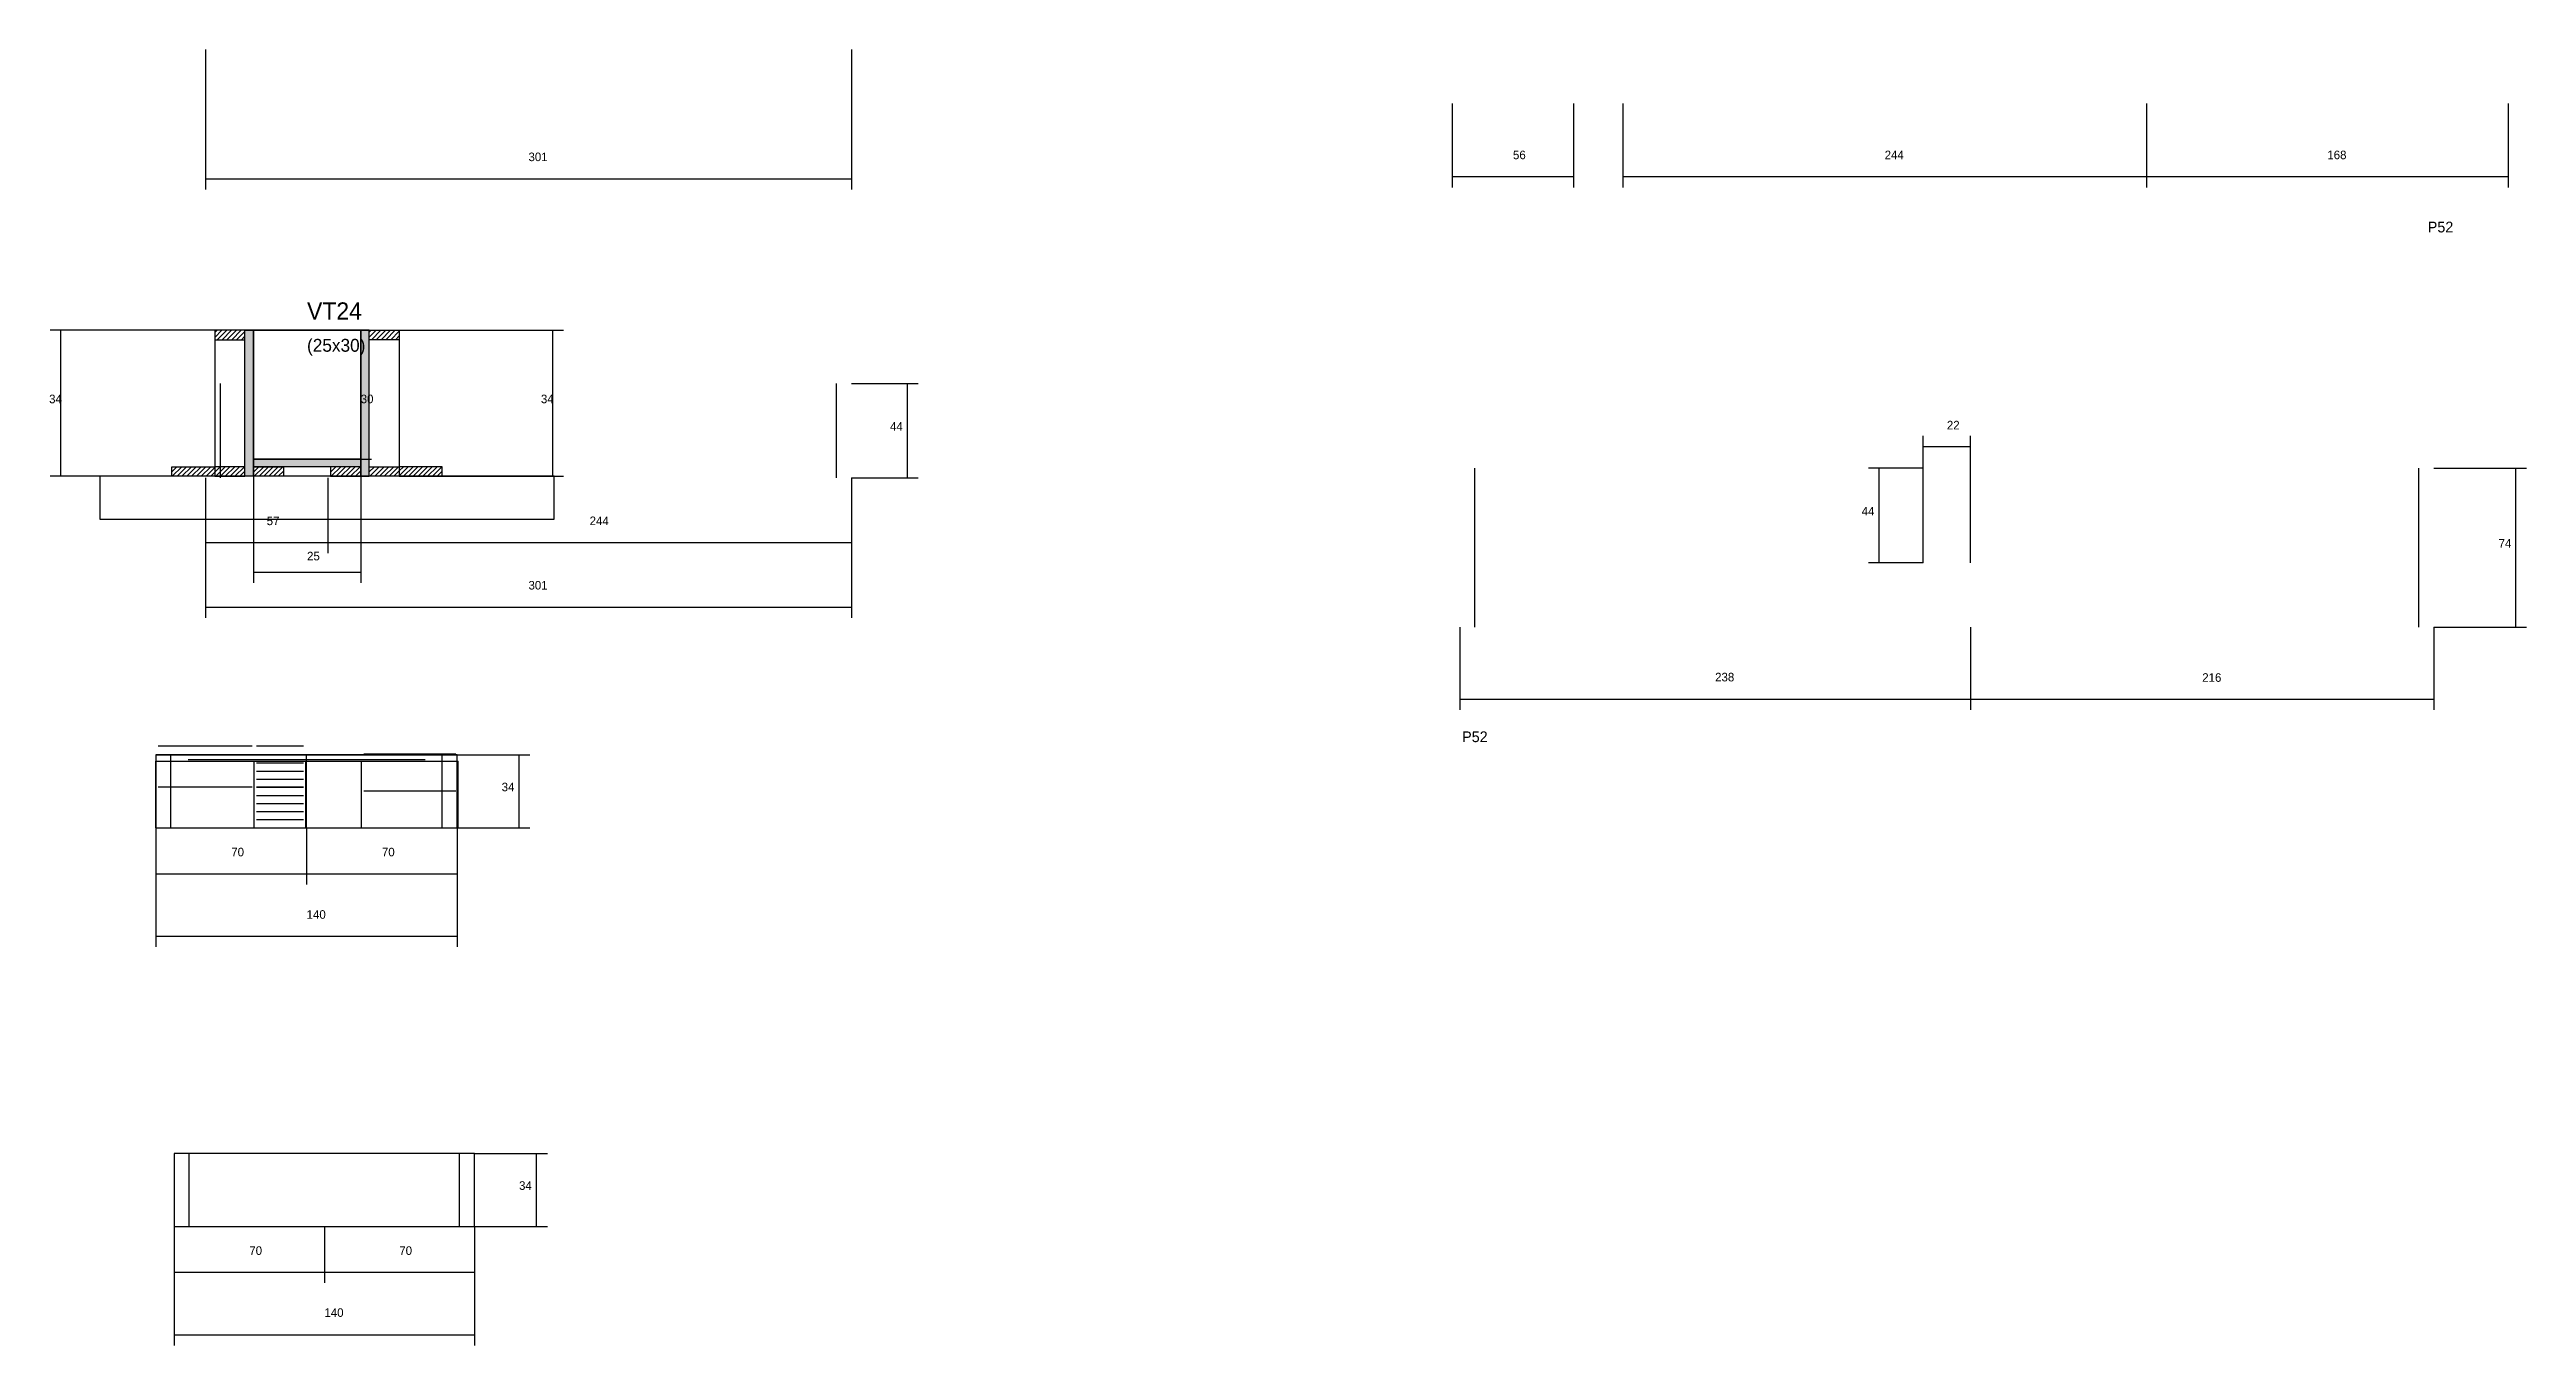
# Model space of a CAD drawing. Header units: metres. Extents: x -2848 to 22762, y -49062 to 1016.
# Drawn here: x 12680 to 13834, y -22473 to -21869 of the extents above; entities that cross this region are included whole.
import ezdxf

# ---------------------------------------------------------------- set-up
doc = ezdxf.new("R2010")
doc.units = ezdxf.units.M
for name, color, linetype in [('CONCRETO', 251, 'Continuous'), ('COTA', 4, 'Continuous'), ('Cota Seção (2x)', 4, 'Continuous'), ('Hachura', 253, 'Continuous'), ('Madeira', 126, 'Continuous'), ('NOMENCLATURA', 7, 'Continuous'), ('Painéis', 200, 'Continuous'), ('SARR_2.2x7', 40, 'Continuous'), ('Texto Seção', 7, 'Continuous')]:
    doc.layers.add(name, color=color, linetype=linetype)

msp = doc.modelspace()

# ---------------------------------------------------------------- texts
at = {"layer": 'COTA'}
for s, p in [('301', (12903.2, -21921.2)), ('34', (12679.8, -22034)), ('34', (12909, -22034)), ('44', (13071.7, -22046.8)), ('57', (12781.2, -22090.8)), ('244', (12931.7, -22090.8)), ('25', (12800, -22107.2)), ('301', (12903.2, -22120.8)), ('34', (12890.7, -22214.8)), ('34', (12898.8, -22400.5))]:
    msp.add_text(s, height=4, dxfattribs=at).set_placement(p)
at = {"layer": 'Cota Seção (2x)'}
for s, p in [('56', (13362, -21920.3)), ('244', (13535.2, -21920.3)), ('168', (13741.5, -21920.3)), ('30', (12825, -22034)), ('22', (13564.2, -22046.2)), ('44', (13524.5, -22086.3)), ('74', (13821.3, -22101.3)), ('238', (13456.2, -22163.6)), ('216', (13683.2, -22163.8)), ('70', (12764.7, -22245.1)), ('70', (12834.9, -22245.1)), ('140', (12799.8, -22274.2)), ('70', (12773.1, -22430.8)), ('70', (12843, -22430.8)), ('140', (12808.1, -22459.7))]:
    msp.add_text(s, height=4, dxfattribs=at).set_placement(p)
at = {"layer": 'NOMENCLATURA'}
for p in [(13788.3, -21954.4), (13338.3, -22191.9)]:
    msp.add_text('P52', height=5, dxfattribs=at).set_placement(p)
at = {"layer": 'Texto Seção'}
for s, height, p in [('VT24', 8, (12800, -21995)), ('(25x30)', 6, (12800, -22010))]:
    msp.add_text(s, height=height, dxfattribs=at).set_placement(p)

# ---------------------------------------------------------------- hatches: boundary and pattern name
at = {"layer": 'Hachura'}
h = msp.add_hatch(dxfattribs=at)
h.set_pattern_fill('ANSI31', scale=0.5)
h.paths.add_polyline_path([(12771, -22004.4), (12771, -22000), (12771, -22000), (12757, -22000), (12757, -22000), (12757, -22004.4), (12757, -22004.4), (12771, -22004.4)])
h = msp.add_hatch(color=8, dxfattribs=at)
h.dxf.hatch_style = 1
h.paths.add_polyline_path([(12771, -22000), (12775, -22000), (12775, -22000), (12775, -22068), (12775, -22068), (12771, -22068), (12771, -22068), (12771, -22000)])
h = msp.add_hatch(color=8, dxfattribs=at)
h.dxf.hatch_style = 1
h.paths.add_polyline_path([(12829, -22000), (12825, -22000), (12825, -22000), (12825, -22068), (12825, -22068), (12829, -22068), (12829, -22068), (12829, -22000)])
h = msp.add_hatch(dxfattribs=at)
h.set_pattern_fill('ANSI31', scale=0.5)
h.paths.add_polyline_path([(12829, -22004.4), (12829, -22000), (12829, -22000), (12843, -22000), (12843, -22000), (12843, -22004.4), (12843, -22004.4), (12829, -22004.4)])
h = msp.add_hatch(dxfattribs=at)
h.set_pattern_fill('ANSI31', scale=0.5)
h.paths.add_polyline_path([(12737, -22068), (12737, -22063.6), (12737, -22063.6), (12757, -22063.6), (12757, -22063.6), (12757, -22068), (12757, -22068), (12737, -22068)])
h = msp.add_hatch(dxfattribs=at)
h.set_pattern_fill('ANSI31', scale=0.5)
h.paths.add_polyline_path([(12771, -22068), (12771, -22063.6), (12771, -22063.6), (12757, -22063.6), (12757, -22063.6), (12757, -22068), (12757, -22068), (12771, -22068)])
h = msp.add_hatch(color=8, dxfattribs=at)
h.dxf.hatch_style = 1
h.paths.add_polyline_path([(12775, -22063.6), (12775, -22060), (12775, -22060), (12825, -22060), (12825, -22060), (12825, -22063.6), (12825, -22063.6), (12775, -22063.6)])
h = msp.add_hatch(dxfattribs=at)
h.set_pattern_fill('ANSI31', scale=0.5)
h.paths.add_polyline_path([(12775, -22068), (12775, -22063.6), (12775, -22063.6), (12789, -22063.6), (12789, -22063.6), (12789, -22068), (12789, -22068), (12775, -22068)])
h = msp.add_hatch(dxfattribs=at)
h.set_pattern_fill('ANSI31', scale=0.5)
h.paths.add_polyline_path([(12825, -22068), (12825, -22063.6), (12825, -22063.6), (12811, -22063.6), (12811, -22063.6), (12811, -22068), (12811, -22068), (12825, -22068)])
h = msp.add_hatch(dxfattribs=at)
h.set_pattern_fill('ANSI31', scale=0.5)
h.paths.add_polyline_path([(12829, -22068), (12829, -22063.6), (12829, -22063.6), (12843, -22063.6), (12843, -22063.6), (12843, -22068), (12843, -22068), (12829, -22068)])
h = msp.add_hatch(dxfattribs=at)
h.set_pattern_fill('ANSI31', scale=0.5)
h.paths.add_polyline_path([(12863, -22068), (12863, -22063.6), (12863, -22063.6), (12843, -22063.6), (12843, -22063.6), (12843, -22068), (12843, -22068), (12863, -22068)])

# ---------------------------------------------------------------- linework, layer by layer
at = {"layer": 'CONCRETO'}
for points in [[(12775, -22000), (12775, -22000), (12775, -22000), (12775, -22000), (12825, -22000), (12825, -22000), (12825, -22000), (12825, -22060), (12775, -22060), (12775, -22000)], [(12775, -22060), (12825, -22060), (12825, -22000), (12775, -22000)]]:
    msp.add_lwpolyline(points, close=True, dxfattribs=at)
at = {"layer": 'COTA'}
for p, q in [((12752.7, -21869.2), (12752.7, -21934.4)), ((13053.7, -21869.2), (13053.7, -21934.4)), ((12752.7, -21929.4), (13053.7, -21929.4)), ((12775, -22000), (12680.3, -22000)), ((12685.3, -22068), (12685.3, -22000)), ((12843, -22000), (12919.5, -22000)), ((12914.5, -22068), (12914.5, -22000)), ((13053.7, -22024.8), (13084.8, -22024.8)), ((13079.8, -22068.8), (13079.8, -22024.8)), ((12737, -22068), (12680.3, -22068)), ((12752.7, -22068.8), (12752.7, -22134)), ((12752.7, -22068.8), (12752.7, -22103.9)), ((12775, -22063.6), (12775, -22117.7)), ((12809.7, -22068.8), (12809.7, -22103.9)), ((12809.7, -22068.8), (12809.7, -22103.9)), ((12825, -22063.6), (12825, -22117.7)), ((12863, -22068), (12919.5, -22068)), ((13053.7, -22068.8), (13053.7, -22134)), ((13053.7, -22068.8), (13053.7, -22103.9)), ((13053.7, -22068.8), (13084.8, -22068.8)), ((12752.7, -22098.9), (12809.7, -22098.9)), ((12809.7, -22098.9), (13053.7, -22098.9)), ((12775, -22112.7), (12825, -22112.7)), ((12752.7, -22129), (13053.7, -22129)), ((12870, -22197.8), (12903.9, -22197.8)), ((12898.9, -22231.8), (12898.9, -22197.8)), ((12870, -22231.8), (12903.9, -22231.8)), ((12878, -22383.5), (12912, -22383.5)), ((12907, -22417.5), (12907, -22383.5)), ((12878, -22417.5), (12912, -22417.5))]:
    msp.add_line(p, q, dxfattribs=at)
at = {"layer": 'Cota Seção (2x)'}
for p, q in [((13333.7, -21894.4), (13333.7, -21933.4)), ((13390.2, -21894.4), (13390.2, -21933.4)), ((13413.2, -21894.4), (13413.2, -21933.4)), ((13657.2, -21894.4), (13657.2, -21933.4)), ((13657.2, -21894.4), (13657.2, -21933.4)), ((13825.7, -21894.4), (13825.7, -21933.4)), ((13333.7, -21928.4), (13390.2, -21928.4)), ((13413.2, -21928.4), (13657.2, -21928.4)), ((13657.2, -21928.4), (13825.7, -21928.4)), ((12825, -22060), (12825, -22000)), ((12825, -22000), (12830, -22000)), ((13553.2, -22108.3), (13553.2, -22049.2)), ((13553.2, -22054.2), (13575.2, -22054.2)), ((13575.2, -22108.3), (13575.2, -22049.2)), ((12825, -22060), (12830, -22060)), ((13553.2, -22064.3), (13527.6, -22064.3)), ((13532.6, -22108.3), (13532.6, -22064.3)), ((13791.2, -22064.3), (13834.3, -22064.3)), ((13829.3, -22138.3), (13829.3, -22064.3)), ((13553.2, -22108.3), (13527.6, -22108.3)), ((13337.2, -22138.3), (13337.2, -22176.9)), ((13575.2, -22138.3), (13575.2, -22176.9)), ((13575.2, -22138.3), (13575.2, -22176.9)), ((13791.2, -22138.3), (13834.3, -22138.3)), ((13791.2, -22138.3), (13791.2, -22176.9)), ((13337.2, -22171.9), (13575.2, -22171.9)), ((13575.2, -22171.9), (13791.2, -22171.9)), ((12729.6, -22231.8), (12729.6, -22287.3)), ((12729.6, -22231.8), (12729.6, -22258.2)), ((12799.8, -22231.8), (12799.8, -22258.2)), ((12799.8, -22231.8), (12799.8, -22258.2)), ((12870, -22231.8), (12870, -22287.3)), ((12870, -22231.8), (12870, -22258.2)), ((12729.6, -22253.2), (12799.8, -22253.2)), ((12799.8, -22253.2), (12870, -22253.2)), ((12729.6, -22282.3), (12870, -22282.3)), ((12738.1, -22417.5), (12738.1, -22473)), ((12738.1, -22417.5), (12738.1, -22443.9)), ((12808.1, -22417.5), (12808.1, -22443.9)), ((12808.1, -22417.5), (12808.1, -22443.9)), ((12878, -22417.5), (12878, -22473)), ((12878, -22417.5), (12878, -22443.9)), ((12738.1, -22438.9), (12808.1, -22438.9)), ((12808.1, -22438.9), (12878, -22438.9)), ((12738.1, -22468), (12878, -22468))]:
    msp.add_line(p, q, dxfattribs=at)
at = {"layer": 'Madeira'}
for points in [[(12771, -22004.4), (12771, -22000), (12757, -22000), (12757, -22004.4)], [(12771, -22000), (12757, -22000), (12757, -22068), (12771, -22068)], [(12829, -22004.4), (12829, -22000), (12843, -22000), (12843, -22004.4)], [(12829, -22000), (12843, -22000), (12843, -22068), (12829, -22068)], [(12703.5, -22088), (12915.1, -22088), (12915.1, -22068), (12703.5, -22068)], [(12737, -22068), (12737, -22063.6), (12757, -22063.6), (12757, -22068)], [(12771, -22068), (12771, -22063.6), (12757, -22063.6), (12757, -22068)], [(12775, -22068), (12775, -22063.6), (12789, -22063.6), (12789, -22068)], [(12825, -22068), (12825, -22063.6), (12811, -22063.6), (12811, -22068)], [(12829, -22068), (12829, -22063.6), (12843, -22063.6), (12843, -22068)], [(12863, -22068), (12863, -22063.6), (12843, -22063.6), (12843, -22068)]]:
    msp.add_lwpolyline(points, close=True, dxfattribs=at)
at = {"layer": 'Painéis'}
for p, q in [((12775, -22068), (12775, -22000)), ((12825, -22068), (12825, -22000)), ((12775, -22060), (12825, -22060)), ((12775, -22063.6), (12775, -22060)), ((12825, -22063.6), (12825, -22060)), ((12729.6, -22197.8), (12870, -22197.8)), ((12729.6, -22200.8), (12775.4, -22200.8)), ((12729.6, -22231.8), (12729.6, -22200.8)), ((12775.4, -22231.8), (12775.4, -22200.8)), ((12775.4, -22200.8), (12799.4, -22200.8)), ((12775.4, -22231.8), (12775.4, -22200.8)), ((12799.4, -22231.8), (12799.4, -22200.8)), ((12799.4, -22200.8), (12825.4, -22200.8)), ((12799.4, -22231.8), (12799.4, -22200.8)), ((12799.8, -22231.8), (12799.8, -22197.8)), ((12825.4, -22231.8), (12825.4, -22200.8)), ((12825.4, -22200.8), (12870.4, -22200.8)), ((12825.4, -22231.8), (12825.4, -22200.8)), ((12870, -22231.8), (12870, -22197.8)), ((12870.4, -22231.8), (12870.4, -22200.8)), ((12729.6, -22231.8), (12870, -22231.8)), ((12729.6, -22231.8), (12775.4, -22231.8)), ((12775.4, -22231.8), (12799.4, -22231.8)), ((12799.4, -22231.8), (12825.4, -22231.8)), ((12825.4, -22231.8), (12870.4, -22231.8))]:
    msp.add_line(p, q, dxfattribs=at)
for points in [[(12771, -22000), (12775, -22000), (12775, -22068), (12771, -22068)], [(12829, -22000), (12825, -22000), (12825, -22068), (12829, -22068)], [(12775, -22063.6), (12775, -22060), (12825, -22060), (12825, -22063.6)], [(12729.6, -22231.8), (12870, -22231.8), (12870, -22197.8), (12729.6, -22197.8)], [(12738.1, -22417.5), (12878, -22417.5), (12878, -22383.5), (12738.1, -22383.5)]]:
    msp.add_lwpolyline(points, close=True, dxfattribs=at)
at = {"layer": 'SARR_2.2x7'}
for p, q in [((12759.7, -22068.8), (12759.7, -22024.8)), ((13046.7, -22068.8), (13046.7, -22024.8)), ((13344.2, -22138.3), (13344.2, -22064.3)), ((13784.2, -22138.3), (13784.2, -22064.3)), ((12730.6, -22193.6), (12774.4, -22193.6)), ((12776.4, -22193.6), (12798.4, -22193.6)), ((12736.6, -22231.8), (12736.6, -22197.8)), ((12744.6, -22200), (12799.8, -22200)), ((12776.4, -22201.6), (12798.4, -22201.6)), ((12776.4, -22205.4), (12798.4, -22205.4)), ((12799.8, -22200), (12855, -22200)), ((12826.4, -22197.4), (12869.4, -22197.4)), ((12863, -22231.8), (12863, -22197.8)), ((12730.6, -22212.7), (12774.4, -22212.7)), ((12776.4, -22209.1), (12798.4, -22209.1)), ((12776.4, -22212.7), (12798.4, -22212.7)), ((12776.4, -22212.9), (12798.4, -22212.9)), ((12776.4, -22216.7), (12798.4, -22216.7)), ((12826.4, -22214.6), (12869.4, -22214.6)), ((12776.4, -22220.5), (12798.4, -22220.5)), ((12776.4, -22224.2), (12798.4, -22224.2)), ((12776.4, -22228), (12798.4, -22228)), ((12745.1, -22417.5), (12745.1, -22383.5)), ((12871, -22417.5), (12871, -22383.5))]:
    msp.add_line(p, q, dxfattribs=at)

msp.set_redraw_order([(e.dxf.handle, doc.entitydb.next_handle()) for e in msp.query("TEXT MTEXT ATTDEF DIMENSION ARC_DIMENSION")])  # texts and dimensions are drawn at this point

doc.saveas('drawing.dxf')
